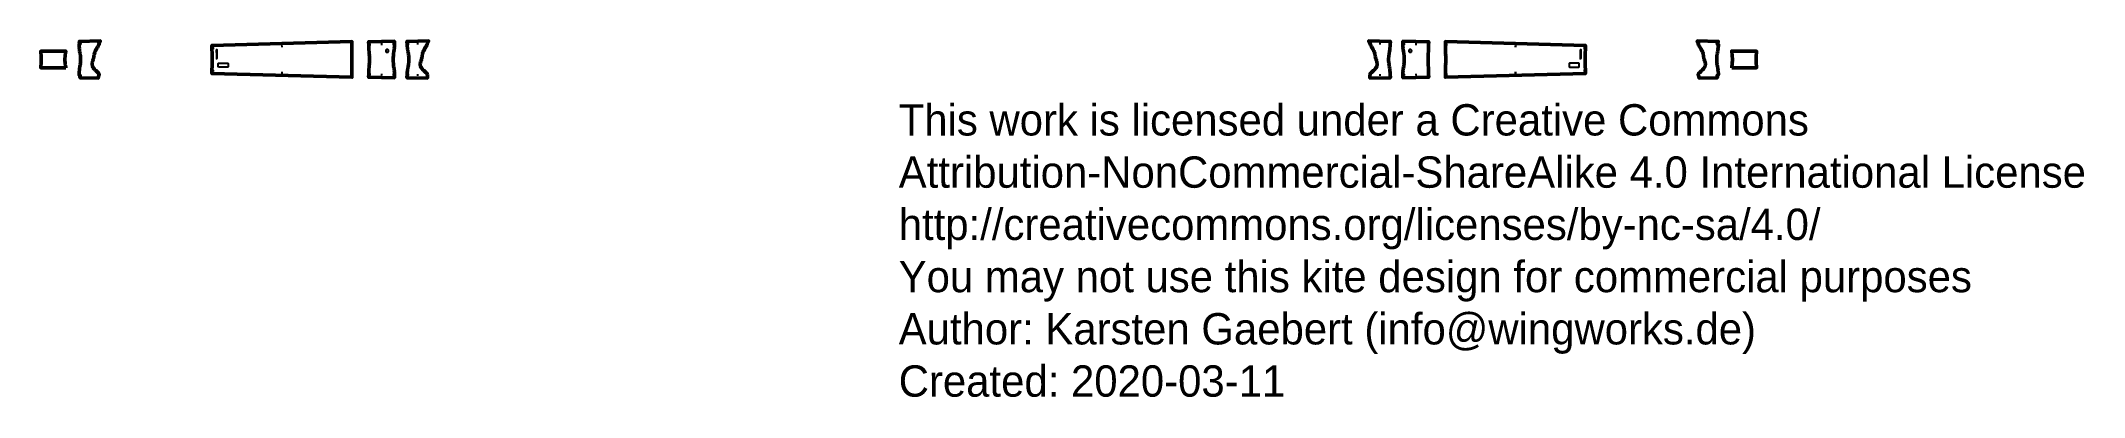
# Model space of a CAD drawing. Header units: millimetres. Extents: x -6563 to 7569, y -5370 to 3454.
# Drawn here: x -5478 to 7569, y -5370 to -3096 of the extents above; entities that cross this region are included whole.
import ezdxf

# ---------------------------------------------------------------- set-up
doc = ezdxf.new("R2010")
doc.units = ezdxf.units.MM
doc.layers.add('CUT', color=6, linetype='Continuous', lineweight=50)
doc.layers.add('PEN', color=5, linetype='Continuous')
doc.layers.add('TEXT', color=3, linetype='Continuous')

msp = doc.modelspace()

# ---------------------------------------------------------------- texts
at = {"layer": 'TEXT', "insert": (0, -3500), "char_height": 200, "attachment_point": 1}
msp.add_mtext('This work is licensed under a Creative Commons \\PAttribution-NonCommercial-ShareAlike 4.0 International License\\Phttp://creativecommons.org/licenses/by-nc-sa/4.0/\\PYou may not use this kite design for commercial purposes\\PAuthor: Karsten Gaebert (info@wingworks.de)\\PCreated: 2020-03-11', dxfattribs=at)

# ---------------------------------------------------------------- linework, layer by layer
at = {"layer": 'CUT'}
for points in [[(-5105, -3315), (-5105, -3309), (-5109, -3303), (-5115, -3297), (-5121, -3291), (-5127, -3286), (-5133, -3280), (-5138, -3275), (-5143, -3269), (-5146, -3264), (-5149, -3258), (-5150, -3253), (-5151, -3248), (-5151, -3243), (-5150, -3237), (-5149, -3232), (-5147, -3226), (-5145, -3221), (-5144, -3215), (-5142, -3210), (-5141, -3204), (-5139, -3199), (-5139, -3193), (-5138, -3187), (-5137, -3182), (-5136, -3176), (-5134, -3171), (-5132, -3166), (-5130, -3160), (-5127, -3155), (-5124, -3149), (-5120, -3143), (-5117, -3138), (-5113, -3132), (-5110, -3126), (-5108, -3121), (-5105, -3115), (-5107, -3114), (-5099, -3096), (-5233, -3099), (-5227, -3117), (-5234, -3117), (-5234, -3123), (-5234, -3128), (-5233, -3134), (-5233, -3139), (-5232, -3145), (-5231, -3150), (-5231, -3156), (-5230, -3161), (-5229, -3167), (-5228, -3172), (-5227, -3178), (-5226, -3183), (-5225, -3188), (-5225, -3194), (-5224, -3199), (-5224, -3204), (-5224, -3210), (-5224, -3215), (-5224, -3220), (-5224, -3225), (-5224, -3231), (-5225, -3236), (-5225, -3241), (-5226, -3247), (-5227, -3252), (-5228, -3257), (-5229, -3263), (-5230, -3268), (-5231, -3274), (-5231, -3279), (-5232, -3285), (-5233, -3290), (-5233, -3296), (-5234, -3301), (-5234, -3307), (-5234, -3313), (-5227, -3313), (-5228, -3331), (-5111, -3333), (-5107, -3315), (-5105, -3315)], [(5105, -3315), (5105, -3309), (5109, -3303), (5115, -3297), (5121, -3291), (5127, -3286), (5133, -3280), (5138, -3275), (5143, -3269), (5146, -3264), (5149, -3258), (5150, -3253), (5151, -3248), (5151, -3243), (5150, -3237), (5149, -3232), (5147, -3226), (5145, -3221), (5144, -3215), (5142, -3210), (5141, -3204), (5139, -3199), (5139, -3193), (5138, -3187), (5137, -3182), (5136, -3176), (5134, -3171), (5132, -3166), (5130, -3160), (5127, -3155), (5124, -3149), (5120, -3143), (5117, -3138), (5113, -3132), (5110, -3126), (5108, -3121), (5105, -3115), (5107, -3114), (5099, -3096), (5233, -3099), (5227, -3117), (5234, -3117), (5234, -3123), (5234, -3128), (5233, -3134), (5233, -3139), (5232, -3145), (5231, -3150), (5231, -3156), (5230, -3161), (5229, -3167), (5228, -3172), (5227, -3178), (5226, -3183), (5225, -3188), (5225, -3194), (5224, -3199), (5224, -3204), (5224, -3210), (5224, -3215), (5224, -3220), (5224, -3225), (5224, -3231), (5225, -3236), (5225, -3241), (5226, -3247), (5227, -3252), (5228, -3257), (5229, -3263), (5230, -3268), (5231, -3274), (5231, -3279), (5232, -3285), (5233, -3290), (5233, -3296), (5234, -3301), (5234, -3307), (5234, -3313), (5227, -3313), (5228, -3331), (5111, -3333), (5107, -3315), (5105, -3315)], [(-5319, -3268), (-5319, -3263), (-5320, -3257), (-5321, -3252), (-5322, -3247), (-5322, -3241), (-5323, -3236), (-5323, -3231), (-5324, -3225), (-5324, -3220), (-5324, -3215), (-5324, -3210), (-5324, -3204), (-5323, -3199), (-5323, -3194), (-5322, -3188), (-5322, -3183), (-5321, -3178), (-5320, -3172), (-5319, -3167), (-5319, -3161), (-5478, -3162), (-5477, -3168), (-5477, -3173), (-5477, -3178), (-5476, -3183), (-5476, -3189), (-5476, -3194), (-5475, -3199), (-5475, -3204), (-5475, -3210), (-5475, -3215), (-5475, -3220), (-5475, -3225), (-5475, -3230), (-5476, -3236), (-5476, -3241), (-5476, -3246), (-5477, -3251), (-5477, -3257), (-5477, -3262), (-5478, -3267), (-5319, -3268)], [(5319, -3268), (5319, -3263), (5320, -3257), (5321, -3252), (5322, -3247), (5322, -3241), (5323, -3236), (5323, -3231), (5324, -3225), (5324, -3220), (5324, -3215), (5324, -3210), (5324, -3204), (5323, -3199), (5323, -3194), (5322, -3188), (5322, -3183), (5321, -3178), (5320, -3172), (5319, -3167), (5319, -3161), (5478, -3162), (5477, -3168), (5477, -3173), (5477, -3178), (5476, -3183), (5476, -3189), (5476, -3194), (5475, -3199), (5475, -3204), (5475, -3210), (5475, -3215), (5475, -3220), (5475, -3225), (5475, -3230), (5476, -3236), (5476, -3241), (5476, -3246), (5477, -3251), (5477, -3257), (5477, -3262), (5478, -3267), (5319, -3268)]]:
    msp.add_lwpolyline(points, close=True, dxfattribs=at)
for points in [[(-3491, -3310), (-3491, -3305), (-3491, -3300), (-3491, -3294), (-3491, -3289), (-3491, -3283), (-3491, -3278), (-3491, -3273), (-3491, -3267), (-3492, -3262), (-3492, -3257), (-3492, -3252), (-3492, -3246), (-3493, -3241), (-3493, -3236), (-3493, -3230), (-3493, -3225), (-3493, -3220), (-3493, -3215), (-3493, -3210), (-3493, -3204), (-3493, -3199), (-3493, -3194), (-3493, -3189), (-3492, -3183), (-3492, -3178), (-3492, -3173), (-3492, -3167), (-3491, -3162), (-3491, -3157), (-3491, -3152), (-3491, -3146), (-3491, -3141), (-3491, -3135), (-3491, -3130), (-3491, -3125), (-3491, -3119), (-3491, -3101), (-4385, -3125), (-4385, -3143), (-4385, -3147), (-4385, -3151), (-4385, -3155), (-4385, -3159), (-4384, -3163), (-4384, -3167), (-4384, -3171), (-4384, -3175), (-4384, -3179), (-4384, -3183), (-4384, -3187), (-4384, -3191), (-4384, -3195), (-4384, -3199), (-4384, -3203), (-4384, -3207), (-4384, -3211), (-4384, -3215), (-4384, -3219), (-4384, -3223), (-4384, -3227), (-4384, -3231), (-4384, -3235), (-4384, -3239), (-4384, -3243), (-4384, -3247), (-4384, -3251), (-4384, -3255), (-4384, -3259), (-4384, -3263), (-4384, -3267), (-4385, -3271), (-4385, -3275), (-4385, -3279), (-4385, -3283), (-4385, -3287), (-4385, -3305), (-3491, -3328), (-3491, -3310)], [(-3220, -3313), (-3220, -3308), (-3220, -3302), (-3220, -3296), (-3220, -3291), (-3221, -3285), (-3222, -3279), (-3222, -3274), (-3223, -3268), (-3224, -3263), (-3225, -3257), (-3225, -3252), (-3226, -3247), (-3227, -3241), (-3227, -3236), (-3228, -3231), (-3228, -3225), (-3228, -3220), (-3228, -3215), (-3228, -3210), (-3228, -3204), (-3228, -3199), (-3227, -3194), (-3227, -3188), (-3226, -3183), (-3225, -3178), (-3225, -3172), (-3224, -3167), (-3223, -3161), (-3222, -3156), (-3222, -3150), (-3221, -3145), (-3220, -3139), (-3220, -3133), (-3220, -3128), (-3220, -3122), (-3220, -3117), (-3220, -3098), (-3385, -3102), (-3384, -3120), (-3384, -3125), (-3384, -3130), (-3384, -3136), (-3384, -3141), (-3383, -3146), (-3383, -3152), (-3383, -3157), (-3382, -3162), (-3382, -3168), (-3381, -3173), (-3381, -3178), (-3381, -3183), (-3380, -3189), (-3380, -3194), (-3380, -3199), (-3380, -3204), (-3380, -3210), (-3380, -3215), (-3380, -3220), (-3380, -3225), (-3380, -3230), (-3380, -3236), (-3380, -3241), (-3381, -3246), (-3381, -3251), (-3381, -3257), (-3382, -3262), (-3382, -3267), (-3383, -3272), (-3383, -3278), (-3383, -3283), (-3384, -3288), (-3384, -3294), (-3384, -3299), (-3384, -3305), (-3384, -3310), (-3385, -3328), (-3220, -3331), (-3220, -3313)], [(-3009, -3315), (-3010, -3309), (-3013, -3303), (-3019, -3297), (-3025, -3291), (-3032, -3286), (-3038, -3280), (-3043, -3275), (-3047, -3269), (-3051, -3264), (-3053, -3258), (-3055, -3253), (-3055, -3248), (-3055, -3243), (-3054, -3237), (-3053, -3232), (-3052, -3226), (-3050, -3221), (-3048, -3215), (-3047, -3210), (-3045, -3204), (-3044, -3199), (-3043, -3193), (-3042, -3187), (-3041, -3182), (-3040, -3176), (-3038, -3171), (-3036, -3166), (-3034, -3160), (-3031, -3155), (-3028, -3149), (-3025, -3143), (-3021, -3138), (-3018, -3132), (-3015, -3126), (-3012, -3121), (-3010, -3115), (-3001, -3096), (-3140, -3099), (-3139, -3117), (-3139, -3123), (-3138, -3128), (-3138, -3134), (-3137, -3139), (-3137, -3145), (-3136, -3150), (-3135, -3156), (-3134, -3161), (-3133, -3167), (-3132, -3172), (-3131, -3178), (-3131, -3183), (-3130, -3188), (-3129, -3194), (-3129, -3199), (-3128, -3204), (-3128, -3210), (-3128, -3215), (-3128, -3220), (-3128, -3225), (-3129, -3231), (-3129, -3236), (-3130, -3241), (-3131, -3247), (-3131, -3252), (-3132, -3257), (-3133, -3263), (-3134, -3268), (-3135, -3274), (-3136, -3279), (-3137, -3285), (-3137, -3290), (-3138, -3296), (-3138, -3301), (-3139, -3307), (-3139, -3313), (-3140, -3331), (-3009, -3333), (-3009, -3315)], [(3009, -3315), (3010, -3309), (3013, -3303), (3019, -3297), (3025, -3291), (3032, -3286), (3038, -3280), (3043, -3275), (3047, -3269), (3051, -3264), (3053, -3258), (3055, -3253), (3055, -3248), (3055, -3243), (3054, -3237), (3053, -3232), (3052, -3226), (3050, -3221), (3048, -3215), (3047, -3210), (3045, -3204), (3044, -3199), (3043, -3193), (3042, -3187), (3041, -3182), (3040, -3176), (3038, -3171), (3036, -3166), (3034, -3160), (3031, -3155), (3028, -3149), (3025, -3143), (3021, -3138), (3018, -3132), (3015, -3126), (3012, -3121), (3010, -3115), (3001, -3096), (3140, -3099), (3139, -3117), (3139, -3123), (3138, -3128), (3138, -3134), (3137, -3139), (3137, -3145), (3136, -3150), (3135, -3156), (3134, -3161), (3133, -3167), (3132, -3172), (3131, -3178), (3131, -3183), (3130, -3188), (3129, -3194), (3129, -3199), (3128, -3204), (3128, -3210), (3128, -3215), (3128, -3220), (3128, -3225), (3129, -3231), (3129, -3236), (3130, -3241), (3131, -3247), (3131, -3252), (3132, -3257), (3133, -3263), (3134, -3268), (3135, -3274), (3136, -3279), (3137, -3285), (3137, -3290), (3138, -3296), (3138, -3301), (3139, -3307), (3139, -3313), (3140, -3331), (3009, -3333), (3009, -3315)], [(3220, -3313), (3220, -3308), (3220, -3302), (3220, -3296), (3220, -3291), (3221, -3285), (3222, -3279), (3222, -3274), (3223, -3268), (3224, -3263), (3225, -3257), (3225, -3252), (3226, -3247), (3227, -3241), (3227, -3236), (3228, -3231), (3228, -3225), (3228, -3220), (3228, -3215), (3228, -3210), (3228, -3204), (3228, -3199), (3227, -3194), (3227, -3188), (3226, -3183), (3225, -3178), (3225, -3172), (3224, -3167), (3223, -3161), (3222, -3156), (3222, -3150), (3221, -3145), (3220, -3139), (3220, -3133), (3220, -3128), (3220, -3122), (3220, -3117), (3220, -3098), (3385, -3102), (3384, -3120), (3384, -3125), (3384, -3130), (3384, -3136), (3384, -3141), (3383, -3146), (3383, -3152), (3383, -3157), (3382, -3162), (3382, -3168), (3381, -3173), (3381, -3178), (3381, -3183), (3380, -3189), (3380, -3194), (3380, -3199), (3380, -3204), (3380, -3210), (3380, -3215), (3380, -3220), (3380, -3225), (3380, -3230), (3380, -3236), (3380, -3241), (3381, -3246), (3381, -3251), (3381, -3257), (3382, -3262), (3382, -3267), (3383, -3272), (3383, -3278), (3383, -3283), (3384, -3288), (3384, -3294), (3384, -3299), (3384, -3305), (3384, -3310), (3385, -3328), (3220, -3331), (3220, -3313)], [(3491, -3310), (3491, -3305), (3491, -3300), (3491, -3294), (3491, -3289), (3491, -3283), (3491, -3278), (3491, -3273), (3491, -3267), (3492, -3262), (3492, -3257), (3492, -3252), (3492, -3246), (3493, -3241), (3493, -3236), (3493, -3230), (3493, -3225), (3493, -3220), (3493, -3215), (3493, -3210), (3493, -3204), (3493, -3199), (3493, -3194), (3493, -3189), (3492, -3183), (3492, -3178), (3492, -3173), (3492, -3167), (3491, -3162), (3491, -3157), (3491, -3152), (3491, -3146), (3491, -3141), (3491, -3135), (3491, -3130), (3491, -3125), (3491, -3119), (3491, -3101), (4385, -3125), (4385, -3143), (4385, -3147), (4385, -3151), (4385, -3155), (4385, -3159), (4384, -3163), (4384, -3167), (4384, -3171), (4384, -3175), (4384, -3179), (4384, -3183), (4384, -3187), (4384, -3191), (4384, -3195), (4384, -3199), (4384, -3203), (4384, -3207), (4384, -3211), (4384, -3215), (4384, -3219), (4384, -3223), (4384, -3227), (4384, -3231), (4384, -3235), (4384, -3239), (4384, -3243), (4384, -3247), (4384, -3251), (4384, -3255), (4384, -3259), (4384, -3263), (4384, -3267), (4385, -3271), (4385, -3275), (4385, -3279), (4385, -3283), (4385, -3287), (4385, -3305), (3491, -3328), (3491, -3310)]]:
    msp.add_lwpolyline(points, dxfattribs=at)
at = {"layer": 'PEN'}
for p, q in [((-3933, -3131), (-3943, -3131)), ((-3938, -3126), (-3938, -3136)), ((-3493, -3120), (-3503, -3120)), ((-3498, -3115), (-3498, -3125)), ((-3372, -3120), (-3382, -3120)), ((-3377, -3115), (-3377, -3125)), ((-3297, -3118), (-3307, -3118)), ((-3302, -3113), (-3302, -3123)), ((-3222, -3117), (-3232, -3117)), ((-3227, -3112), (-3227, -3122)), ((-3127, -3117), (-3137, -3117)), ((-3132, -3112), (-3132, -3122)), ((-3067, -3115), (-3077, -3115)), ((-3072, -3110), (-3072, -3120)), ((-3006, -3114), (-3016, -3114)), ((-3011, -3109), (-3011, -3119)), ((3016, -3114), (3006, -3114)), ((3011, -3109), (3011, -3119)), ((3077, -3115), (3067, -3115)), ((3072, -3110), (3072, -3120)), ((3137, -3117), (3127, -3117)), ((3132, -3112), (3132, -3122)), ((3232, -3117), (3222, -3117)), ((3227, -3112), (3227, -3122)), ((3307, -3118), (3297, -3118)), ((3302, -3113), (3302, -3123)), ((3382, -3120), (3372, -3120)), ((3377, -3115), (3377, -3125)), ((3503, -3120), (3493, -3120)), ((3498, -3115), (3498, -3125)), ((3943, -3131), (3933, -3131)), ((3938, -3126), (3938, -3136)), ((-4373, -3143), (-4383, -3143)), ((-4378, -3138), (-4378, -3148)), ((4383, -3143), (4373, -3143)), ((4378, -3138), (4378, -3148)), ((-4373, -3287), (-4383, -3287)), ((-4378, -3282), (-4378, -3292)), ((-3933, -3299), (-3943, -3299)), ((-3938, -3294), (-3938, -3304)), ((-3493, -3310), (-3503, -3310)), ((-3498, -3305), (-3498, -3315)), ((-3372, -3310), (-3382, -3310)), ((-3377, -3305), (-3377, -3315)), ((-3297, -3312), (-3307, -3312)), ((-3302, -3307), (-3302, -3317)), ((-3222, -3313), (-3232, -3313)), ((-3227, -3308), (-3227, -3318)), ((-3127, -3313), (-3137, -3313)), ((-3132, -3308), (-3132, -3318)), ((-3067, -3314), (-3077, -3314)), ((-3072, -3309), (-3072, -3319)), ((-3006, -3315), (-3016, -3315)), ((-3011, -3310), (-3011, -3320)), ((3016, -3315), (3006, -3315)), ((3011, -3310), (3011, -3320)), ((3077, -3314), (3067, -3314)), ((3072, -3309), (3072, -3319)), ((3137, -3313), (3127, -3313)), ((3132, -3308), (3132, -3318)), ((3232, -3313), (3222, -3313)), ((3227, -3308), (3227, -3318)), ((3307, -3312), (3297, -3312)), ((3302, -3307), (3302, -3317)), ((3382, -3310), (3372, -3310)), ((3377, -3305), (3377, -3315)), ((3503, -3310), (3493, -3310)), ((3498, -3305), (3498, -3315)), ((3943, -3299), (3933, -3299)), ((3938, -3294), (3938, -3304)), ((4383, -3287), (4373, -3287)), ((4378, -3282), (4378, -3292))]:
    msp.add_line(p, q, dxfattribs=at)
for points in [[(-4351, -3210), (-4357, -3210), (-4351, -3207), (-4357, -3204), (-4351, -3201), (-4357, -3198), (-4351, -3195), (-4357, -3192), (-4351, -3189), (-4357, -3186), (-4351, -3183), (-4357, -3180), (-4351, -3177), (-4357, -3174), (-4352, -3171), (-4358, -3168), (-4352, -3165), (-4358, -3162), (-4352, -3159), (-4358, -3156), (-4352, -3153), (-4358, -3153)], [(-3267, -3151), (-3267, -3151), (-3268, -3151), (-3269, -3151), (-3270, -3152), (-3271, -3152), (-3272, -3153), (-3273, -3153), (-3273, -3154), (-3274, -3155), (-3274, -3155), (-3275, -3156), (-3275, -3157), (-3275, -3158), (-3275, -3159), (-3276, -3160), (-3275, -3161), (-3275, -3162), (-3275, -3163), (-3275, -3163), (-3274, -3164), (-3274, -3165), (-3273, -3166), (-3273, -3166), (-3272, -3167), (-3271, -3168), (-3270, -3168), (-3269, -3168), (-3268, -3169), (-3267, -3169), (-3267, -3169), (-3266, -3169), (-3265, -3169), (-3264, -3168), (-3263, -3168), (-3262, -3168), (-3261, -3167), (-3261, -3166), (-3260, -3166), (-3259, -3165), (-3259, -3164), (-3258, -3163), (-3258, -3163), (-3258, -3162), (-3258, -3161), (-3258, -3160), (-3258, -3159), (-3258, -3158), (-3258, -3157), (-3258, -3156), (-3259, -3155), (-3259, -3155), (-3260, -3154), (-3261, -3153), (-3261, -3153), (-3262, -3152), (-3263, -3152), (-3264, -3151), (-3265, -3151), (-3266, -3151)], [(3267, -3151), (3266, -3151), (3265, -3151), (3264, -3151), (3263, -3152), (3262, -3152), (3261, -3153), (3261, -3153), (3260, -3154), (3259, -3155), (3259, -3155), (3258, -3156), (3258, -3157), (3258, -3158), (3258, -3159), (3258, -3160), (3258, -3161), (3258, -3162), (3258, -3163), (3258, -3163), (3259, -3164), (3259, -3165), (3260, -3166), (3261, -3166), (3261, -3167), (3262, -3168), (3263, -3168), (3264, -3168), (3265, -3169), (3266, -3169), (3267, -3169), (3267, -3169), (3268, -3169), (3269, -3168), (3270, -3168), (3271, -3168), (3272, -3167), (3273, -3166), (3273, -3166), (3274, -3165), (3274, -3164), (3275, -3163), (3275, -3163), (3275, -3162), (3275, -3161), (3276, -3160), (3275, -3159), (3275, -3158), (3275, -3157), (3275, -3156), (3274, -3155), (3274, -3155), (3273, -3154), (3273, -3153), (3272, -3153), (3271, -3152), (3270, -3152), (3269, -3151), (3268, -3151), (3267, -3151)], [(4357, -3210), (4351, -3210), (4357, -3207), (4351, -3204), (4357, -3201), (4351, -3198), (4357, -3195), (4351, -3192), (4357, -3189), (4351, -3186), (4357, -3183), (4351, -3180), (4357, -3177), (4351, -3174), (4358, -3171), (4352, -3168), (4358, -3165), (4352, -3162), (4358, -3159), (4352, -3156), (4358, -3153), (4352, -3153)]]:
    msp.add_lwpolyline(points, dxfattribs=at)
for points in [[(-4343, -3263), (-4345, -3261), (-4345, -3240), (-4343, -3238), (-4283, -3238), (-4281, -3240), (-4281, -3261), (-4283, -3263)], [(4343, -3263), (4345, -3261), (4345, -3240), (4343, -3238), (4283, -3238), (4281, -3240), (4281, -3261), (4283, -3263)]]:
    msp.add_lwpolyline(points, close=True, dxfattribs=at)

msp.set_redraw_order([(e.dxf.handle, doc.entitydb.next_handle()) for e in msp.query("TEXT MTEXT ATTDEF DIMENSION ARC_DIMENSION")])  # texts and dimensions are drawn at this point

doc.saveas('drawing.dxf')
